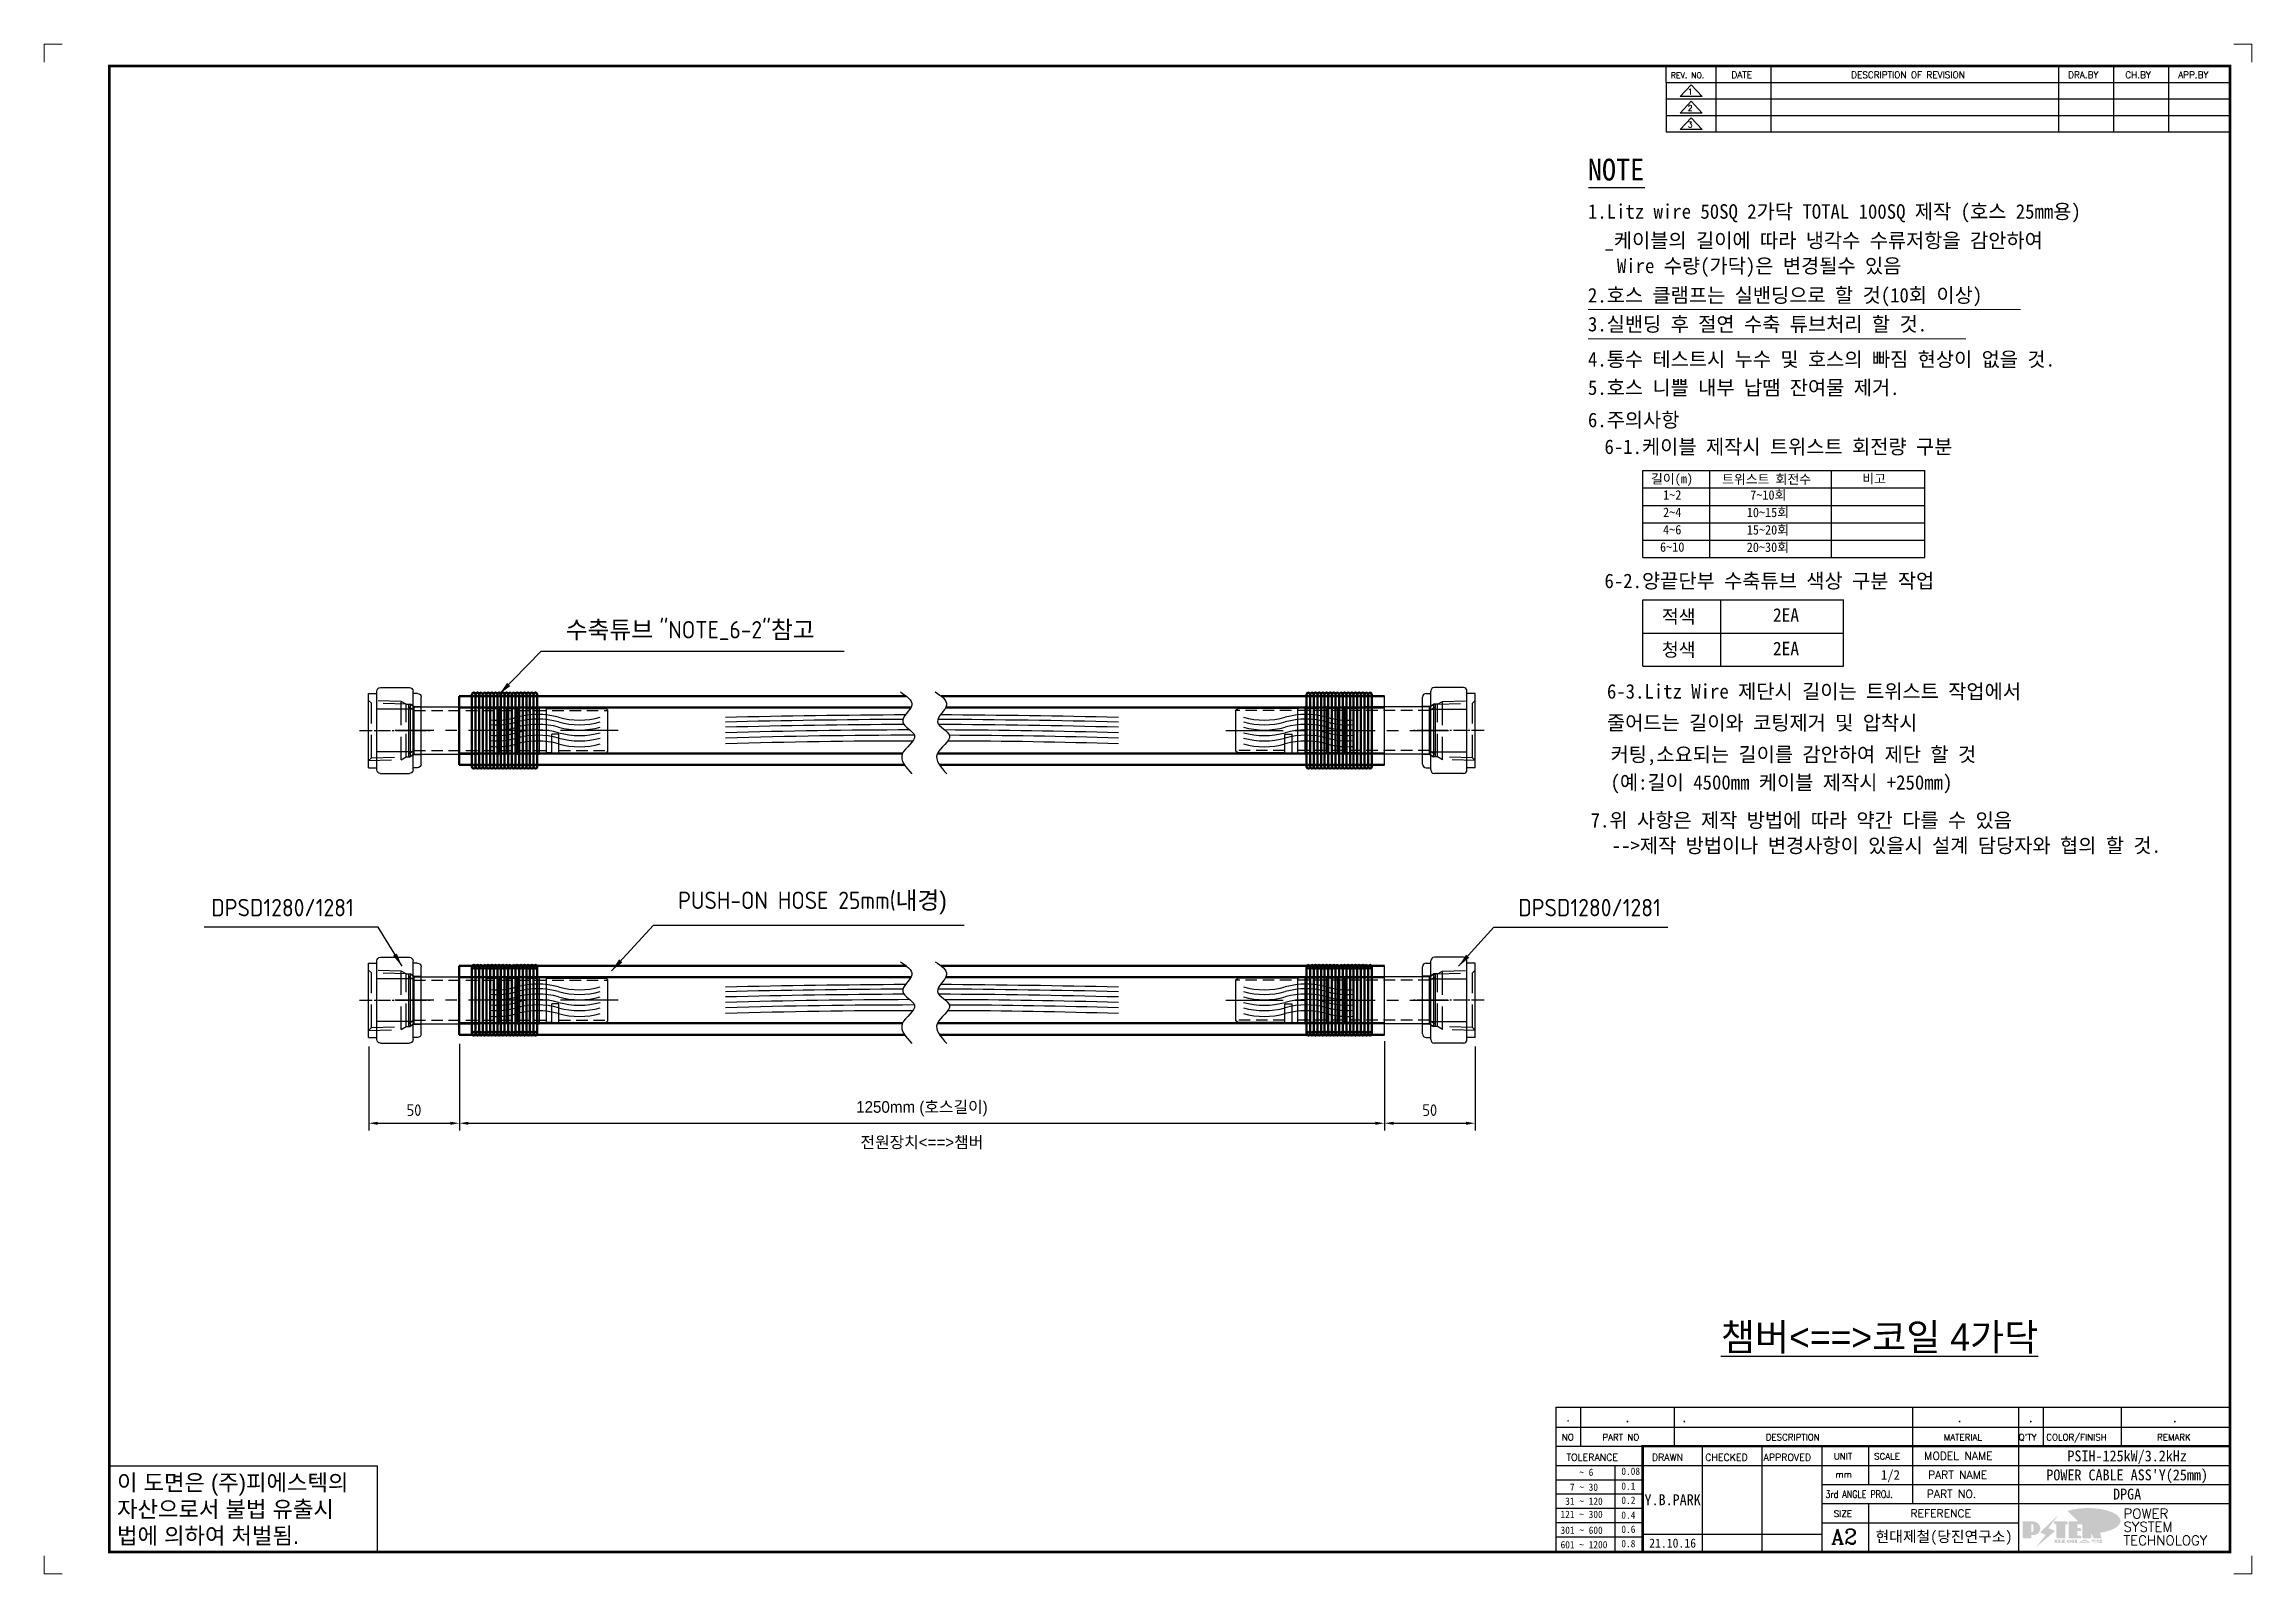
# Model space of a CAD drawing. Header units: millimetres. Extents: x 6089 to 10633, y -545 to 822.
# Drawn here: x 7365 to 8583, y -22 to 822 of the extents above; entities that cross this region are included whole.
import ezdxf
from ezdxf.enums import TextEntityAlignment as Align

# ---------------------------------------------------------------- set-up
doc = ezdxf.new("R2010")
doc.units = ezdxf.units.MM
for name, pattern in [('CENTER', [50.8, 31.75, -6.35, 6.35, -6.35]), ('CENTER1', [10, 7, -1, 1, -1]), ('HIDDEN', [9.525, 6.35, -3.175]), ('HIDDENX2', [19.05, 12.7, -6.35])]:
    doc.linetypes.add(name, pattern=pattern)
doc.layers.add('AM_0', color=7, linetype='Continuous', lineweight=50)
doc.layers.add('FORMAT-1', color=7, linetype='Continuous')
doc.layers.add('line', color=3, linetype='Continuous')
doc.styles.add('h1', font='')
doc.styles.add('HAN', font='')
doc.styles.add('RC', font='ROMANC.SHX')
doc.styles.add('ROMANT', font='romant')
doc.styles.add('RT', font='ROMANT.SHX', dxfattribs={"oblique": 15})
doc.styles.get("Standard").update_dxf_attribs({"font": 'ISOCP.SHX', "bigfont": 'WHGTXT.SHX'})
doc.styles.get('h1').set_extended_font_data('New Gulim')
doc.styles.get('HAN').set_extended_font_data('GulimChe')
doc.dimstyles.new('PS-2', dxfattribs={"dimscale": 2, "dimtxt": 3.2, "dimasz": 2.5, "dimexe": 2, "dimexo": 2.5, "dimgap": 2, "dimtad": 1, "dimtoh": 1, "dimrnd": 0.05, "dimzin": 12, "dimdsep": 46, "dimtxsty": 'Standard', "dimcen": 0, "dimclrt": 2, "dimazin": 3, "dimtfac": 1, "dimtofl": 0, "dimtmove": 0, "dimatfit": 3, "dimfxl": 0, "dimtolj": 1, "dimtzin": 0, "dimarcsym": 0})
doc.dimstyles.new('PS-3', dxfattribs={"dimscale": 3, "dimtxt": 3.2, "dimasz": 2.5, "dimexe": 2, "dimexo": 2.5, "dimgap": 2, "dimtad": 1, "dimtoh": 1, "dimrnd": 0.05, "dimzin": 12, "dimdsep": 46, "dimtxsty": 'Standard', "dimcen": 0, "dimclrt": 2, "dimazin": 3, "dimtfac": 1, "dimtofl": 0, "dimtmove": 0, "dimatfit": 3, "dimfxl": 0, "dimtolj": 1, "dimtzin": 0, "dimarcsym": 0})

msp = doc.modelspace()

# ---------------------------------------------------------------- texts
at = {"color": 2, "style": 'HAN'}
for s, height, p in [('NOTE', 12, (8216.967, 746.729)), ('_케이블의 길이에 따라 냉각수 수류저항을 감안하여 ', 8, (8226.091, 709.639)), ('Wire 수량(가닥)은 변경될수 있음', 8, (8232.935, 695.639)), ('4.통수 테스트시 누수 및 호스의 빠짐 현상이 없을 것.', 8, (8216.967, 644.092)), ('5.호스 니쁠 내부 납땜 잔여물 제거.', 8, (8216.967, 628.444)), ('6.주의사항', 8, (8216.967, 610.628)), ('6-1.케이블 제작시 트위스트 회전량 구분', 8, (8226.091, 595.834)), ('6-2.양끝단부 수축튜브 색상 구분 작업', 8, (8226.091, 521.823)), ('6-3.Litz Wire 제단시 길이는 트위스트 작업에서', 8, (8227.443, 460.866)), ('줄어드는 길이와 코팅제거 및 압착시 ', 8, (8227.443, 443.521)), ('커팅,소요되는 길이를 감안하여 제단 할 것', 8, (8229.437, 426.088)), ('(예:길이 4500mm 케이블 제작시 +250mm)', 8, (8229.437, 410.639)), ('7.위 사항은 제작 방법에 따라 약간 다를 수 있음', 8, (8218.475, 389.74)), ('-->제작 방법이나 변경사항이 있을시 설계 담당자와 협의 할 것.', 8, (8230.111, 375.805))]:
    msp.add_text(s, height=height, dxfattribs=at).set_placement(p)
at = {"color": 1, "style": 'HAN'}
for s, p in [('1.Litz wire 50SQ 2가닥 TOTAL 100SQ 제작 (호스 25mm용)', (8216.967, 725.639)), ('2.호스 클램프는 실밴딩으로 할 것(10회 이상)', (8216.967, 679.427)), ('3.실밴딩 후 절연 수축 튜브처리 할 것.', (8216.967, 663.484))]:
    msp.add_text(s, height=8, dxfattribs=at).set_placement(p)
at = {"color": 2, "style": 'HAN'}
for s, p in [('길이(m)', (8263.321, 581.8)), ('트위스트 회전수', (8315.51, 581.988)), ('비고', (8374.844, 582.287)), ('1~2', (8263.464, 573.253)), ('7~10회', (8316.46, 573.253)), ('2~4', (8263.464, 563.653)), ('10~15회', (8316.243, 563.653)), ('4~6', (8263.464, 554.053)), ('15~20회', (8316.243, 554.053)), ('6~10', (8263.464, 544.453)), ('20~30회', (8316.243, 544.453))]:
    msp.add_text(s, height=5.204, dxfattribs=at).set_placement(p, align=Align.MIDDLE)
at = {"color": 1, "style": 'HAN'}
for s, p in [('적색', (8267.024, 506.191)), ('2EA', (8326.236, 507.007))]:
    msp.add_text(s, height=7.4157, dxfattribs=at).set_placement(p, align=Align.MIDDLE)
at = {"color": 5, "style": 'HAN'}
for s, p in [('청색', (8267.024, 487.951)), ('2EA', (8326.236, 488.513))]:
    msp.add_text(s, height=7.4157, dxfattribs=at).set_placement(p, align=Align.MIDDLE)
at = {"color": 2, "char_height": 9.6}
for s, insert, attachment_point in [('{\\fGulim|b0|i0|c129|p50;수축튜브 }"NOTE_6-2"{\\fGulim|b0|i0|c129|p50;참고}', (7653.008, 493.034, 0), 7), ('PUSH-ON HOSE 25mm({\\fGulim|b0|i0|c129|p50;내경)}', (7715.006, 341.902, 0), 7), ('DPSD1280/1281', (7536.07, 340.748, -0.145), 9), ('DPSD1280/1281', (8178.516, 340.748, -0.145), 7)]:
    msp.add_mtext(s, dxfattribs=dict(at, insert=insert, attachment_point=attachment_point))
at = {"color": 1, "attachment_point": 5}
for s, insert, char_height in [('\\A1;{\\fGulim|b0|i0|c129|p50;전원장치<==>챔버}', (7849.487, 215.768, -0.145), 6.4), ('\\A1;{\\fGulim|b0|i0|c129|p50;\\L챔버<==>코일 4가닥}', (8377.858, 107.82, -0.145), 15)]:
    msp.add_mtext(s, dxfattribs=dict(at, insert=insert, char_height=char_height))

# ---------------------------------------------------------------- blocks, each defined once
blk = doc.blocks.new('*D477')
at = {"color": 0, "lineweight": -2}
for p, q in [((7544.3, 268.9), (7544.3, 222.6)), ((7594.3, 270.4), (7594.3, 222.6)), ((7549.3, 226.6), (7589.3, 226.6))]:
    blk.add_line(p, q, dxfattribs=at)
at = {"color": 0}
for points in [[(7549.3, 227.4), (7549.3, 225.7), (7544.3, 226.6)], [(7589.3, 227.4), (7589.3, 225.7), (7594.3, 226.6)]]:
    blk.add_solid(points, dxfattribs=at)
at = {"layer": 'DEFPOINTS', "color": 0}
for p in [(7544.3, 273.9, 0.1), (7594.3, 275.4, 0.1), (7594.3, 226.6)]:
    blk.add_point(p, dxfattribs=at)
at = {"color": 2, "insert": (7569.3, 233.8), "char_height": 6.4, "attachment_point": 5}
blk.add_mtext('\\A1;50', dxfattribs=at)
blk = doc.blocks.new('*D478')
at = {"color": 0, "lineweight": -2}
for p, q in [((7594.3, 270.4), (7594.3, 222.6)), ((8104.7, 271.9), (8104.7, 222.6)), ((7599.3, 226.6), (8099.7, 226.6))]:
    blk.add_line(p, q, dxfattribs=at)
at = {"color": 0}
for points in [[(7599.3, 227.4), (7599.3, 225.7), (7594.3, 226.6)], [(8099.7, 227.4), (8099.7, 225.7), (8104.7, 226.6)]]:
    blk.add_solid(points, dxfattribs=at)
at = {"layer": 'DEFPOINTS', "color": 0}
for p in [(7594.3, 275.4, 0.1), (8104.7, 276.9, 0.1), (8104.7, 226.6)]:
    blk.add_point(p, dxfattribs=at)
at = {"color": 2, "insert": (7849.5, 234.6), "char_height": 6.4, "attachment_point": 5}
blk.add_mtext('\\A1;{\\fGulim|b0|i0|c0|p50;1250mm \\fGulim|b0|i0|c129|p50;(호스길이)}', dxfattribs=at)
blk = doc.blocks.new('*D479')
at = {"color": 0, "lineweight": -2}
for p, q in [((8104.7, 271.9), (8104.7, 222.6)), ((8154.7, 268.9), (8154.7, 222.6)), ((8109.7, 226.6), (8149.7, 226.6))]:
    blk.add_line(p, q, dxfattribs=at)
at = {"color": 0}
for points in [[(8109.7, 227.4), (8109.7, 225.7), (8104.7, 226.6)], [(8149.7, 227.4), (8149.7, 225.7), (8154.7, 226.6)]]:
    blk.add_solid(points, dxfattribs=at)
at = {"layer": 'DEFPOINTS', "color": 0}
for p in [(8104.7, 276.9, 0.1), (8154.7, 273.9, 0.1), (8154.7, 226.6)]:
    blk.add_point(p, dxfattribs=at)
at = {"color": 2, "insert": (8129.7, 233.8), "char_height": 6.4, "attachment_point": 5}
blk.add_mtext('\\A1;50', dxfattribs=at)
blk = doc.blocks.new('no2')
at = {"color": 180}
for p, q in [((0, 5.5), (0, 0)), ((0, 5.5), (186, 5.5)), ((6.79, 5.5), (6.79, 0)), ((32.74, 0.11), (32.74, 5.5)), ((98.4, 5.5), (98.4, 0)), ((127.61, 5.5), (127.61, 0)), ((134.43, 5.5), (134.43, 0)), ((155.98, 5.5), (155.98, 0))]:
    blk.add_line(p, q, dxfattribs=at)
at = {"color": 2, "style": 'RT', "oblique": 15}
blk.add_attdef('NO', text='', height=1.74, dxfattribs=at).set_placement((3.38, 2.51), align=Align.MIDDLE_CENTER)
at = {"color": 2, "style": 'HAN'}
for tag, p in [('PART-NO', (19.76, 2.75)), ('MATERIAL', (111.38, 2.75)), ("Q'TY", (131.02, 2.75)), ('COLOR/FINISH', (145.2, 2.75)), ('REMARK', (170.76, 2.75))]:
    blk.add_attdef(tag, text='', height=2.9, dxfattribs=at).set_placement(p, align=Align.MIDDLE_CENTER)
blk.add_attdef('DESCRIPTION', text='', height=2.9, dxfattribs=at).set_placement((34.51, 2.75), align=Align.MIDDLE_LEFT)
blk = doc.blocks.new('re2')
at = {"color": 180}
for p, q in [((0, 0), (0, -4.55)), ((0, -4.55), (155.53, -4.55)), ((6.87, -0.64), (3.86, -3.91)), ((9.88, -3.91), (3.86, -3.91)), ((6.87, -0.64), (9.88, -3.91)), ((13.74, -4.55), (13.74, 0)), ((28.97, -4.55), (28.97, 0)), ((108.25, -4.55), (108.25, 0)), ((123.49, -4.55), (123.49, 0)), ((138.64, -4.55), (138.64, 0))]:
    blk.add_line(p, q, dxfattribs=at)
at = {"color": 2, "style": 'RC', "oblique": 15}
blk.add_attdef('REV.NO', text='', height=1.56, dxfattribs=at).set_placement((6.59, -2.56), align=Align.MIDDLE_CENTER)
blk.add_attdef('-1', text='', height=1.56, dxfattribs=at).set_placement((9.37, -1.66), align=Align.MIDDLE_LEFT)
at = {"color": 2, "style": 'HAN'}
for tag, p in [('REV.-DATE', (21.36, -2.28)), ('DRA.BY', (115.87, -2.28)), ('CH.BY', (131.07, -2.28)), ('APP.BY', (147.09, -2.28))]:
    blk.add_attdef(tag, text='', height=2.5, dxfattribs=at).set_placement(p, align=Align.MIDDLE_CENTER)
blk.add_attdef('DESCRIPTION-OF-REVISION', text='', height=2.5, dxfattribs=at).set_placement((31.61, -2.28), align=Align.MIDDLE_LEFT)
blk = doc.blocks.new('t2')
for p, q in [((0, 23.82), (73.88, 23.82)), ((0, 23.82), (0, 0)), ((73.88, 23.82), (73.88, 0)), ((0, 0), (73.88, 0))]:
    blk.add_line(p, q)
at = {"color": 1, "style": 'h1'}
for s, p in [('이 도면은 (주)피에스텍의', (2.1, 16.94)), ('자산으로서 불법 유출시', (2.1, 9.61)), ('법에 의하여 처벌됨.', (2.1, 2.28))]:
    blk.add_text(s, height=4.5, dxfattribs=at).set_placement(p)
blk = doc.blocks.new('new LOGO')
at = {"layer": 'line'}
h = blk.add_hatch(color=253, dxfattribs=at)
edge = h.paths.add_edge_path()
edge.add_ellipse((334, 86), major_axis=(-166, 0), ratio=0.39426, start_angle=111.5127, end_angle=334.469)
edge.add_ellipse((314, 81), major_axis=(-154, 0), ratio=0.40699, start_angle=121.3066, end_angle=327.7437, ccw=False)
edge.add_line((394, 28), (395, 26))
h = blk.add_hatch(color=1, dxfattribs=at)
h.paths.add_polyline_path([(41, 16), (54, 16, 1), (54, 83), (0, 83), (0, 0), (41, 0)])
h.paths.add_polyline_path([(41, 28), (41, 72), (44, 72, -0.414214), (55, 61), (55, 39, -0.414214), (44, 28)], flags=16)
h.paths.add_polyline_path([(215, 72), (227, 72), (227, 83), (160, 83), (160, 72), (172, 72), (172, 0), (215, 0)])
h.paths.add_polyline_path([(276, 37), (295, 37), (295, 49), (276, 49), (276, 72), (295, 72), (295, 83), (234, 83), (234, 0), (297, 0), (297, 11), (276, 11)])
h.paths.add_polyline_path([(347, 35), (360, 0), (400, 0), (380, 67), (400, 83), (381, 83), (347, 62), (347, 83), (305, 83), (305, 0), (347, 0)])
h = blk.add_hatch(color=250, dxfattribs=at)
h.paths.add_polyline_path([(44, 69), (47, 69, -0.129793), (52, 68, 0.221832), (44, 72), (41, 72), (41, 28), (44, 28, 0.02048), (44, 28)], flags=17)
h.paths.add_polyline_path([(44, 14), (57, 14, 0.72362), (77, 74, -0.679777), (54, 16), (41, 16), (41, 0), (3, 0), (3, -3), (44, -3)])
h.paths.add_polyline_path([(118, 14), (71, -44), (77, -40), (121, 16), (92, 29), (173, 106), (177, 111), (89, 28)])
h.paths.add_polyline_path([(163, 72), (163, 69), (172, 69), (172, 72)], flags=17)
h.paths.add_polyline_path([(218, 69), (230, 69), (230, 80), (227, 80), (227, 72), (215, 72), (215, 0), (175, 0), (175, -3), (218, -3)])
h.paths.add_polyline_path([(298, 47), (295, 47), (295, 37), (276, 37), (276, 11), (279, 11), (279, 35), (298, 35)])
h.paths.add_polyline_path([(300, 8), (297, 8), (297, 0), (237, 0), (237, -3), (300, -3)])
h.paths.add_polyline_path([(298, 80), (295, 80), (295, 72), (276, 72), (276, 49), (279, 49), (279, 69), (298, 69)])
h.paths.add_polyline_path([(350, 80), (347, 80), (347, 62), (350, 64)])
h.paths.add_polyline_path([(350, 27), (347, 35), (347, 0), (308, 0), (308, -3), (350, -3)])
h.paths.add_polyline_path([(403, 80), (397, 80), (380, 67), (400, 0), (362, 0), (363, -3), (403, -3), (383, 64)])
blk.add_hatch(color=5, dxfattribs=at).paths.add_polyline_path([(166, 35), (131, 49), (180, 113), (92, 29), (121, 16), (74, -43)])
h = blk.add_hatch(color=250, dxfattribs=at)
edge = h.paths.add_edge_path()
edge.add_ellipse((238, -18), major_axis=(-14.3, 0), ratio=0.526336, start_angle=192.2456, end_angle=269.0748)
edge.add_line((238, -10), (238, -10))
edge.add_ellipse((238, -18), major_axis=(-14.3, 0), ratio=0.526336, start_angle=270.9252, end_angle=449.0748)
edge.add_line((238, -25), (238, -25))
edge.add_ellipse((238, -18), major_axis=(-14.3, 0), ratio=0.526336, start_angle=450.9252, end_angle=527.7544)
edge.add_line((252, -19), (254, -19))
edge.add_line((254, -19), (254, -27))
edge.add_line((254, -27), (263, -27))
edge.add_line((263, -27), (263, -10))
edge.add_line((263, -10), (254, -10))
edge.add_line((254, -10), (254, -16))
edge.add_line((254, -16), (252, -16))
h.paths.add_polyline_path([(241, -16), (241, -19, -1), (234, -19), (234, -16, -1)], flags=16)
h.paths.add_polyline_path([(278, -10), (268, -10), (268, -27), (278, -27)])
h.paths.add_polyline_path([(310, -10), (310, -11, -0.157169), (289, -18), (294, -20, 0.128407), (316, -16, 0.128407), (339, -20), (343, -18, -0.157169), (322, -11), (322, -10)])
h.paths.add_polyline_path([(342, -25), (342, -22), (290, -22), (290, -25)])
h.paths.add_polyline_path([(352, -10), (352, -16, 0.414214), (354, -18), (379, -18), (379, -20), (390, -20), (390, -10), (379, -10), (379, -14), (375, -14), (375, -15), (379, -15), (379, -16), (365, -16), (365, -15), (371, -15), (371, -14), (365, -14), (365, -13), (375, -13), (375, -10)])
h.paths.add_polyline_path([(394, -10), (394, -20), (405, -20), (405, -10)])
h.paths.add_polyline_path([(405, -27), (405, -21), (357, -21), (357, -23), (392, -23), (392, -27)])
h.paths.add_polyline_path([(200, -10), (200, -22), (193, -22), (193, -13), (197, -13), (197, -10), (161, -10), (161, -13), (164, -13), (164, -22), (161, -22), (161, -25), (200, -25), (200, -27), (214, -27), (214, -10)])
h.paths.add_polyline_path([(182, -13), (176, -13), (176, -22), (182, -22)], flags=17)
blk = doc.blocks.new('format-2')
at = {"color": 3, "lineweight": 9}
for p, q in [((5, 422), (0, 422)), ((0, 417), (0, 422)), ((604, 422), (609, 422)), ((609, 417), (609, 422)), ((0, 5), (0, 0)), ((5, 0), (0, 0)), ((604, 0), (609, 0)), ((609, 5), (609, 0))]:
    blk.add_line(p, q, dxfattribs=at)
at = {"color": 180}
for p, q in [((447.47, 411.45), (447.47, 416)), ((461.21, 411.45), (461.21, 416)), ((476.44, 411.45), (476.44, 416)), ((555.72, 411.45), (555.72, 416)), ((570.95, 411.45), (570.95, 416)), ((586.11, 411.45), (586.11, 416)), ((447.47, 411.45), (603, 411.45)), ((417, 40.49), (603, 40.49)), ((417, 40.49), (417, 6)), ((423.79, 40.49), (423.79, 35.21)), ((449.74, 35.21), (449.74, 40.49)), ((515.4, 40.49), (515.4, 35.21)), ((544.61, 40.49), (544.61, 35.21)), ((551.43, 40.49), (551.43, 35.21)), ((572.98, 40.49), (572.98, 35.21)), ((417, 35.21), (440.98, 35.21)), ((457.46, 6), (457.46, 35.21)), ((473.95, 6), (473.95, 35.21)), ((490.44, 6), (490.44, 35.21)), ((503.22, 35.21), (503.22, 24.65)), ((515.4, 35.21), (515.4, 19.37)), ((544.61, 35.21), (544.61, 6)), ((417, 29.93), (440.98, 29.93)), ((417, 25.98), (440.98, 25.98)), ((433.39, 6.23), (433.39, 29.93)), ((440.98, 29.93), (603, 29.93)), ((490.44, 24.65), (603, 24.65)), ((417, 22.03), (440.98, 22.03)), ((490.44, 19.37), (603, 19.37)), ((503.22, 19.37), (503.22, 6)), ((417, 18.08), (440.98, 18.08)), ((417, 14.13), (440.98, 14.13)), ((490.44, 14.09), (544.61, 14.09)), ((417, 10.18), (440.98, 10.18)), ((440.98, 10.95), (490.44, 10.95))]:
    blk.add_line(p, q, dxfattribs=at)
at = {"color": 7, "const_width": 0.7}
blk.add_lwpolyline([(440.98, 6), (440.98, 35.21), (603, 35.21)], dxfattribs=at)
at = {"layer": 'FORMAT-1', "color": 7, "const_width": 0.7}
blk.add_lwpolyline([(18, 6), (18, 416), (603, 416), (603, 6)], close=True, dxfattribs=at)
blk.add_blockref('t2', (18, 6))
at = {"xscale": 0.05400000000008731, "yscale": 0.05400000000008731, "zscale": 0.05400000000008731}
blk.add_blockref('new LOGO', (545.79, 9.96), dxfattribs=at)
at = {"color": 2}
for s, height, style, p in [('REV. NO.', 1.56, 'RC', (448.73, 412.65)), ('DATE', 1.788, 'RC', (465.45, 412.64)), ('DESCRIPTION OF REVISION', 1.7875, 'RC', (498.48, 412.64)), ('DRA.BY', 1.788, 'RC', (558.33, 412.64)), ('CH.BY', 1.788, 'RC', (574.09, 412.64)), ('APP.BY', 1.788, 'RC', (588.68, 412.64)), ('NO', 1.742, 'RC', (418.66, 36.83)), ('PART NO', 1.742, 'RC', (429.86, 36.83)), ('DESCRIPTION', 1.7424, 'RC', (474.93, 36.83)), ('MATERIAL', 1.742, 'RC', (524.02, 36.83)), ("Q'TY", 1.742, 'RC', (544.67, 36.83)), ('COLOR/FINISH', 1.7424, 'RC', (552.3, 36.83)), ('REMARK', 1.742, 'RC', (582.87, 36.83)), (' TOLERANCE', 1.9, 'RC', (418.61, 31.22)), ('DRAWN', 1.9, 'RC', (443.5, 31.22)), ('CHECKED', 1.9, 'RC', (458.21, 31.22)), ('APPROVED', 1.9, 'RC', (474.3, 31.22)), ('UNIT', 1.742, 'RC', (493.69, 31.55)), ('SCALE', 1.742, 'RC', (504.82, 31.55)), ('MODEL NAME', 2.178, 'RC', (518.62, 31.46)), ('  7 ~ 30', 2, 'HAN', (418.3, 22.91)), ('    ~ 6', 2, 'HAN', (418.3, 27.03)), ('0.08', 2, 'HAN', (435.07, 27.31)), ('0.1', 2, 'HAN', (435.07, 23.2)), ('mm', 1.742, 'RC', (494.17, 26.56)), ('PART NAME', 2.178, 'RC', (519.67, 26.24)), (' 31 ~ 120', 2, 'HAN', (418.3, 19.04)), ('0.2', 2, 'HAN', (435.07, 19.32)), ('PART NO.', 2.178, 'RC', (519.34, 20.96)), ('301 ~ 600', 2, 'HAN', (418.3, 11.04)), ('121 ~ 300', 2, 'HAN', (418.3, 15.42)), ('0.4', 2, 'HAN', (435.07, 15.2)), ('0.6', 2, 'HAN', (435.07, 11.32)), ('SIZE', 1.742, 'RC', (493.69, 15.72)), ('REFERENCE', 2.178, 'RC', (514.84, 15.61)), ('601 ~ 1200', 2, 'HAN', (418.3, 7.05)), ('0.8', 2, 'HAN', (435.07, 7.33))]:
    blk.add_text(s, height=height, dxfattribs=dict(at, style=style)).set_placement(p)
at = {"color": 2, "style": 'RC', "width": 0.8}
blk.add_text('3rd ANGLE PROJ.', height=2, dxfattribs=at).set_placement((491.37, 20.97))
at = {"color": 2, "lineweight": 30, "style": 'RC'}
blk.add_text('A2', height=4.182, dxfattribs=at).set_placement((492.93, 8.17))
at = {"style": 'ROMANT'}
for s, p in [('POWER', (573.59, 15.27)), ('SYSTEM', (573.59, 11.63)), ('TECHNOLOGY', (573.59, 7.87))]:
    blk.add_text(s, height=2.7, dxfattribs=at).set_placement(p)
at = {"style": 'HAN'}
for tag, height, p in [('MODEL-NAME', 3, (574.6, 32.53)), ('SCALE', 2.7, (509.31, 27.29)), ('PART-NAME', 3, (574.6, 27.29)), ('DRA-BY', 3, (449.22, 20.44)), ('CH-BY', 3, (465.71, 20.44)), ('APP-BY', 3, (482.2, 20.44)), ('PART-NO', 3, (574.6, 22.01)), ('DRA-DATE', 2.5, (449.22, 8.48)), ('CH-DATE', 2.5, (465.71, 8.48)), ('APP-DATE', 2.5, (482.2, 8.48)), ('관련업체명', 3, (524.09, 10.29))]:
    blk.add_attdef(tag, text='', height=height, dxfattribs=at).set_placement(p, align=Align.MIDDLE_CENTER)
blk = doc.blocks.new('A$C2CBF475D')
at = {"color": 6}
for p, q in [((-111, 11.2), (-110, 12.2)), ((-77, 12.2), (-110, 12.2)), ((-77, 12.2), (-73, 13)), ((-77, 12.2), (-77, -12.3)), ((-73, 13), (-73, -13)), ((-72, 13), (-73, 13)), ((-72, 13), (-72, -13)), ((-66, 12.2), (-72, 12.2)), ((-66, 12.2), (-62, 13)), ((-66, 12.2), (-66, -12.3)), ((-62, 13), (-62, -13)), ((-61, 13), (-62, 13)), ((-61, 13), (-61, -13)), ((-55, 12.2), (-61, 12.2)), ((-55, 12.2), (-51, 13)), ((-55, 12.2), (-55, -12.3)), ((-51, 13), (-51, -13)), ((-50, 13), (-51, 13)), ((-50, 13), (-50, -13)), ((-44, 12.2), (-50, 12.2)), ((-44, 12.2), (-40, 13)), ((-44, -12.3), (-44, 12.2)), ((-40, -13), (-40, 13)), ((-4.1, 13), (-40, 13)), ((-4.1, 13), (-2, 14.3)), ((-4.1, -13), (-4.1, 13)), ((-2, 14.3), (-2, -14.3)), ((-2, 14.3), (-1, 14.3)), ((-1, 14.3), (-1, -14.3)), ((-111, -11.3), (-111, 11.2)), ((-110, -12.3), (-111, -11.3)), ((-84, -2), (-80, -2)), ((-84, -12.3), (-84, -2)), ((-80, -12.3), (-80, -2)), ((-84, -12.3), (-110, -12.3)), ((-80, -12.3), (-77, -12.3)), ((-77, -12.3), (-73, -13)), ((-72, -13), (-73, -13)), ((-66, -12.3), (-72, -12.3)), ((-66, -12.3), (-62, -13)), ((-61, -13), (-62, -13)), ((-55, -12.3), (-61, -12.3)), ((-55, -12.3), (-51, -13)), ((-50, -13), (-51, -13)), ((-44, -12.3), (-50, -12.3)), ((-44, -12.3), (-40, -13)), ((-4.1, -13), (-40, -13)), ((-4.1, -13), (-2, -14.3)), ((-2, -14.3), (-1, -14.3))]:
    blk.add_line(p, q, dxfattribs=at)
at = {"color": 2, "linetype": 'HIDDEN'}
for p, q in [((-4.1, 11), (-1, 13)), ((-4.1, 11), (-111, 11)), ((-84, -11), (-111, -11)), ((-4.1, -11), (-77, -11)), ((-4.1, -11), (-1, -13))]:
    blk.add_line(p, q, dxfattribs=at)
at = {"color": 1, "linetype": 'CENTER'}
blk.add_line((-116.6, 0), (6.3, 0), dxfattribs=at)
blk = doc.blocks.new('A$C6E637650')
at = {"color": 230}
for p, q in [((-29, -18.5), (-29, 18.5)), ((-27, 20.5), (-24.5, 20.5)), ((-24.5, -21.7), (-24.5, 21.7)), ((-6.5, 23.7), (-22.5, 23.7)), ((-4.5, -21.7), (-4.5, 21.7)), ((0, 20.5), (-4.5, 20.5)), ((0, -20.5), (0, 20.5)), ((-24.5, 11.8), (-4.5, 11.8)), ((-24.5, -11.8), (-4.5, -11.8)), ((-27, -20.5), (-24.5, -20.5)), ((-6.5, -23.7), (-22.5, -23.7)), ((0, -20.5), (-4.5, -20.5))]:
    blk.add_line(p, q, dxfattribs=at)
at = {"color": 2, "linetype": 'HIDDENX2'}
for p, q in [((-25, 13.2), (-29, 13.2)), ((-25, 13.2), (-23, 14.5)), ((-25, 13.2), (-25, -13.2)), ((-20.7, 14.5), (-23, 14.5)), ((-18, -16.1), (-18, 16.1)), ((-25, -13.2), (-29, -13.2)), ((-25, -13.2), (-23, -14.5)), ((-20.7, -14.5), (-23, -14.5))]:
    blk.add_line(p, q, dxfattribs=at)
at = {"color": 1, "linetype": 'CENTER1'}
blk.add_line((5, 0), (-34, 0), dxfattribs=at)
at = {"color": 2, "linetype": 'HIDDENX2'}
for points in [[(-20.7, 14.5), (-18, 16.1), (0, 16.6)], [(-1.5, -15.1), (-20.7, -14.5), (-20.7, 14.5), (-1.5, 15.1)], [(0, -16.6), (-1.5, -15.1), (-1.5, 15.1), (0, 16.6)], [(0, -16.6), (-18, -16.1), (-20.7, -14.5)]]:
    blk.add_lwpolyline(points, dxfattribs=at)
at = {"color": 230}
for centre, start, end in [((-27, 18.5), 90, 180), ((-22.5, 21.7), 90, 180), ((-6.5, 21.7), 360, 90), ((-27, -18.5), 180, 270), ((-22.5, -21.7), 180, 270), ((-6.5, -21.7), 270, 0)]:
    blk.add_arc(centre, 2, start, end, dxfattribs=at)

# ---------------------------------------------------------------- dimensions: what is measured, and where the dimension line sits
for base, p1, p2, picture, middle in [((7594.267, 226.569, -0.145), (7544.255, 273.938, 0), (7594.267, 275.439, 0), '*D477', (7569.261, 233.769, -0.145)), ((8154.72, 226.569, -0.145), (8104.707, 276.939, 0), (8154.72, 273.938, 0), '*D479', (8129.714, 233.769, -0.145))]:
    dim = msp.add_linear_dim(base=base, p1=p1, p2=p2, dimstyle='PS-2')
    dim.commit()
    dim.dimension.update_dxf_attribs({"geometry": picture, "text_midpoint": middle})
dim = msp.add_linear_dim(base=(8104.707, 226.569, -0.145), p1=(7594.267, 275.439, 0), p2=(8104.707, 276.939, 0), text='{\\fGulim|b0|i0|c0|p50;1250mm \\fGulim|b0|i0|c129|p50;(호스길이)}', dimstyle='PS-2')
dim.commit()
dim.dimension.update_dxf_attribs({"geometry": '*D478', "text_midpoint": (7849.487, 234.596, -0.145)})

# ---------------------------------------------------------------- linework, layer by layer
for p, q in [((8217.309, 742.8), (8248.432, 742.8)), ((8247.291, 586.693), (8402.911, 586.693)), ((8247.291, 538.693), (8247.291, 586.693)), ((8284.277, 538.693), (8284.277, 586.693)), ((8351.405, 538.693), (8351.405, 586.693)), ((8402.911, 538.693), (8402.911, 586.693)), ((8247.291, 577.093), (8402.911, 577.093)), ((8247.291, 567.493), (8402.911, 567.493)), ((8247.291, 557.893), (8402.911, 557.893)), ((8247.291, 548.293), (8402.911, 548.293)), ((8247.291, 538.693), (8402.911, 538.693)), ((8247.291, 515.3), (8358.036, 515.3)), ((8247.291, 478.82), (8247.291, 515.3)), ((8290.226, 478.82), (8290.226, 515.3)), ((8358.036, 478.82), (8358.036, 515.3)), ((8247.291, 497.06), (8358.036, 497.06)), ((8247.291, 478.82), (8358.036, 478.82))]:
    msp.add_line(p, q)
at = {"lineweight": 0}
for p, q in [((8217.134, 675.568), (8455.631, 675.568)), ((8217.134, 659.444), (8425.453, 659.444))]:
    msp.add_line(p, q, dxfattribs=at)
at = {"color": 251}
for p, q in [((8104.707, 424.245, 0), (8104.707, 462.245, 0)), ((8104.707, 275.439, 0), (8104.707, 313.439, 0))]:
    msp.add_line(p, q, dxfattribs=at)
for centre, radius, start, end in [((7637.529, 408.956), 43.171, 74.52415, 105.47585), ((7888.88, -6546.218), 6998.302, 90.3961213, 91.2102931), ((7810.094, -6546.218), 6998.302, 88.7897069, 89.5935383), ((8061.446, 408.956), 43.171, 74.52415, 105.47585), ((7614.49, 492.168), 43.171, 265.053575, 285.47585), ((7614.49, 489.595), 43.171, 265.053575, 285.47585), ((7614.49, 486.709), 43.171, 265.053575, 285.47585), ((7614.49, 483.667), 43.171, 265.053575, 285.47585), ((7614.49, 480.703), 43.171, 265.053575, 285.47585), ((7637.529, 406.382), 43.171, 74.52415, 105.47585), ((7637.529, 403.496), 43.171, 74.52415, 105.47585), ((7637.529, 400.454), 43.171, 74.52415, 105.47585), ((7637.529, 397.491), 43.171, 74.52415, 105.47585), ((7660.568, 492.168), 43.171, 254.52415, 285.47585), ((7660.568, 489.595), 43.171, 254.52415, 285.47585), ((7660.568, 486.709), 43.171, 254.52415, 285.47585), ((7660.568, 483.667), 43.171, 254.52415, 285.47585), ((7660.568, 480.703), 43.171, 254.52415, 285.47585), ((7875.174, -5306.563), 5756.075, 90.3594806, 91.3350718), ((7862.691, -4284.331), 4730.958, 90.27969, 91.473193), ((7851.953, -3486.57), 3930.156, 90.133134, 91.616836), ((7843.268, -2896.686), 3337.309, 89.96388, 91.754978), ((7823.8, -5306.563), 5756.075, 88.6649282, 89.6564539), ((7836.283, -4284.331), 4730.958, 88.526807, 89.726757), ((7847.022, -3486.57), 3930.156, 88.383164, 89.780735), ((7855.706, -2896.686), 3337.309, 88.245022, 89.846866), ((8038.407, 492.168), 43.171, 254.52415, 285.47585), ((8038.407, 489.595), 43.171, 254.52415, 285.47585), ((8038.407, 486.709), 43.171, 254.52415, 285.47585), ((8038.407, 483.667), 43.171, 254.52415, 285.47585), ((8038.407, 480.703), 43.171, 254.52415, 285.47585), ((8061.446, 406.382), 43.171, 74.52415, 105.47585), ((8061.446, 403.496), 43.171, 74.52415, 105.47585), ((8061.446, 400.454), 43.171, 74.52415, 105.47585), ((8061.446, 397.491), 43.171, 74.52415, 105.47585), ((8084.485, 492.168), 43.171, 254.52415, 274.946425), ((8084.485, 489.595), 43.171, 254.52415, 274.946425), ((8084.485, 486.709), 43.171, 254.52415, 274.946425), ((8084.485, 483.667), 43.171, 254.52415, 274.946425), ((8084.485, 480.703), 43.171, 254.52415, 274.946425), ((7614.49, 477.493, 1100.899), 43.171, 265.053575, 285.47585), ((7637.529, 394.281), 43.171, 74.52415, 105.47585), ((7660.568, 477.493), 43.171, 254.52415, 285.47585), ((7835.363, -2402.784), 2840.197, 89.81609, 91.902693), ((7863.612, -2402.784), 2840.197, 88.097307, 89.997422), ((8038.407, 477.493), 43.171, 254.52415, 285.47585), ((8061.446, 394.281), 43.171, 74.52415, 105.47585), ((8084.485, 477.493), 43.171, 254.52415, 274.946425), ((7614.49, 343.363), 43.171, 265.053575, 285.47585), ((7614.49, 340.789), 43.171, 265.053575, 285.47585), ((7614.49, 337.903), 43.171, 265.053575, 285.47585), ((7614.49, 334.861), 43.171, 265.053575, 285.47585), ((7637.529, 260.151), 43.171, 74.52415, 105.47585), ((7637.529, 257.577), 43.171, 74.52415, 105.47585), ((7637.529, 254.691), 43.171, 74.52415, 105.47585), ((7637.529, 251.649), 43.171, 74.52415, 105.47585), ((7660.568, 343.363), 43.171, 254.52415, 285.47585), ((7660.568, 340.789), 43.171, 254.52415, 285.47585), ((7660.568, 337.903), 43.171, 254.52415, 285.47585), ((7660.568, 334.861), 43.171, 254.52415, 285.47585), ((7888.88, -6695.023), 6998.302, 90.3961213, 91.2102931), ((7875.174, -5455.368), 5756.075, 90.3594806, 91.3350718), ((7862.691, -4433.136), 4730.958, 90.27969, 91.473193), ((7851.953, -3635.375), 3930.156, 90.133134, 91.616836), ((7823.8, -5455.368), 5756.075, 88.6649282, 89.6564539), ((7836.283, -4433.136), 4730.958, 88.526807, 89.726757), ((7810.094, -6695.023), 6998.302, 88.7897069, 89.5935383), ((7847.022, -3635.375), 3930.156, 88.383164, 89.780735), ((8038.407, 343.363), 43.171, 254.52415, 285.47585), ((8038.407, 340.789), 43.171, 254.52415, 285.47585), ((8038.407, 337.903), 43.171, 254.52415, 285.47585), ((8038.407, 334.861), 43.171, 254.52415, 285.47585), ((8061.446, 260.151), 43.171, 74.52415, 105.47585), ((8061.446, 257.577), 43.171, 74.52415, 105.47585), ((8061.446, 254.691), 43.171, 74.52415, 105.47585), ((8061.446, 251.649), 43.171, 74.52415, 105.47585), ((8084.485, 343.363), 43.171, 254.52415, 274.946425), ((8084.485, 340.789), 43.171, 254.52415, 274.946425), ((8084.485, 337.903), 43.171, 254.52415, 274.946425), ((8084.485, 334.861), 43.171, 254.52415, 274.946425), ((7614.49, 331.897), 43.171, 265.053575, 285.47585), ((7614.49, 328.688), 43.171, 265.053575, 285.47585), ((7637.529, 248.685), 43.171, 74.52415, 105.47585), ((7637.529, 245.475), 43.171, 74.52415, 105.47585), ((7660.568, 331.897), 43.171, 254.52415, 285.47585), ((7660.568, 328.688), 43.171, 254.52415, 285.47585), ((7843.268, -3045.491), 3337.309, 89.96388, 91.754978), ((7835.363, -2551.589), 2840.197, 89.81609, 91.902693), ((7863.612, -2551.589), 2840.197, 88.097307, 89.997422), ((7855.706, -3045.491), 3337.309, 88.245022, 89.846866), ((8038.407, 331.897), 43.171, 254.52415, 285.47585), ((8038.407, 328.688), 43.171, 254.52415, 285.47585), ((8061.446, 248.685), 43.171, 74.52415, 105.47585), ((8061.446, 245.475), 43.171, 74.52415, 105.47585), ((8084.485, 331.897), 43.171, 254.52415, 274.946425), ((8084.485, 328.688), 43.171, 254.52415, 274.946425)]:
    msp.add_arc(centre, radius, start, end)
for points in [[(7837.631, 464.521, 0), (7843.887, 457.326, 0), (7838.929, 448.013, 0), (7845.421, 440.465, 0), (7838.693, 430.27, 0), (7844.005, 419.301, 0)], [(7856.881, 464.521, 0), (7863.137, 457.326, 0), (7858.179, 448.013, 0), (7864.671, 440.465, 0), (7857.943, 430.27, 0), (7863.255, 419.301, 0)], [(7837.631, 315.715, 0), (7843.887, 308.521, 0), (7838.929, 299.208, 0), (7845.421, 291.659, 0), (7838.693, 281.465, 0), (7844.005, 270.496, 0)], [(7856.881, 315.715, 0), (7863.137, 308.521, 0), (7858.179, 299.208, 0), (7864.671, 291.659, 0), (7857.943, 281.465, 0), (7863.255, 270.496, 0)]]:
    msp.add_spline(points, degree=3, dxfattribs=at)
at = {"layer": 'AM_0', "linetype": 'Continuous'}
for p, q in [((7601.267, 463.245, 0), (7601.267, 423.245, 0)), ((7603.267, 463.245, 0), (7603.267, 423.245, 0)), ((7605.267, 463.245, 0), (7605.267, 423.245, 0)), ((7607.267, 463.245, 0), (7607.267, 423.245, 0)), ((7609.267, 463.245, 0), (7609.267, 423.245, 0)), ((7611.267, 463.245, 0), (7611.267, 423.245, 0)), ((7613.267, 463.245, 0), (7613.267, 423.245, 0)), ((7615.267, 463.245, 0), (7615.267, 423.245, 0)), ((7617.267, 463.245, 0), (7617.267, 423.245, 0)), ((7619.267, 463.245, 0), (7619.267, 423.245, 0)), ((7621.267, 463.245, 0), (7621.267, 423.245, 0)), ((7623.267, 463.245, 0), (7623.267, 423.245, 0)), ((7625.267, 463.245, 0), (7625.267, 423.245, 0)), ((7627.267, 463.245, 0), (7627.267, 423.245, 0)), ((7629.267, 463.245, 0), (7629.267, 423.245, 0)), ((7631.267, 463.245, 0), (7631.267, 423.245, 0)), ((7633.267, 463.245, 0), (7633.267, 423.245, 0)), ((7635.267, 463.245, 0), (7635.267, 423.245, 0)), ((7637.267, 463.245, 0), (7637.267, 423.245, 0)), ((8061.707, 463.245, 0), (8061.707, 423.245, 0)), ((8063.707, 463.245, 0), (8063.707, 423.245, 0)), ((8065.707, 463.245, 0), (8065.707, 423.245, 0)), ((8067.707, 463.245, 0), (8067.707, 423.245, 0)), ((8069.707, 463.245, 0), (8069.707, 423.245, 0)), ((8071.707, 463.245, 0), (8071.707, 423.245, 0)), ((8073.707, 463.245, 0), (8073.707, 423.245, 0)), ((8075.707, 463.245, 0), (8075.707, 423.245, 0)), ((8077.707, 463.245, 0), (8077.707, 423.245, 0)), ((8079.707, 463.245, 0), (8079.707, 423.245, 0)), ((8081.707, 463.245, 0), (8081.707, 423.245, 0)), ((8083.707, 463.245, 0), (8083.707, 423.245, 0)), ((8085.707, 463.245, 0), (8085.707, 423.245, 0)), ((8087.707, 463.245, 0), (8087.707, 423.245, 0)), ((8089.707, 463.245, 0), (8089.707, 423.245, 0)), ((8091.707, 463.245, 0), (8091.707, 423.245, 0)), ((8093.707, 463.245, 0), (8093.707, 423.245, 0)), ((8095.707, 463.245, 0), (8095.707, 423.245, 0)), ((8097.707, 463.245, 0), (8097.707, 423.245, 0)), ((7601.267, 312.939, 0), (7601.267, 275.939, 0)), ((7603.267, 312.939, 0), (7603.267, 275.939, 0)), ((7605.267, 312.939, 0), (7605.267, 275.939, 0)), ((7607.267, 312.939, 0), (7607.267, 275.939, 0)), ((7609.267, 312.939, 0), (7609.267, 275.939, 0)), ((7611.267, 312.939, 0), (7611.267, 275.939, 0)), ((7613.267, 312.939, 0), (7613.267, 275.939, 0)), ((7615.267, 312.939, 0), (7615.267, 275.939, 0)), ((7617.267, 312.939, 0), (7617.267, 275.939, 0)), ((7619.267, 312.939, 0), (7619.267, 275.939, 0)), ((7621.267, 312.939, 0), (7621.267, 275.939, 0)), ((7623.267, 312.939, 0), (7623.267, 275.939, 0)), ((7625.267, 312.939, 0), (7625.267, 275.939, 0)), ((7627.267, 312.939, 0), (7627.267, 275.939, 0)), ((7629.267, 312.939, 0), (7629.267, 275.939, 0)), ((7631.267, 312.939, 0), (7631.267, 275.939, 0)), ((7633.267, 312.939, 0), (7633.267, 275.939, 0)), ((7635.267, 312.939, 0), (7635.267, 275.939, 0)), ((7637.267, 312.939, 0), (7637.267, 275.939, 0)), ((8061.707, 312.939, 0), (8061.707, 275.939, 0)), ((8063.707, 312.939, 0), (8063.707, 275.939, 0)), ((8065.707, 312.939, 0), (8065.707, 275.939, 0)), ((8067.707, 312.939, 0), (8067.707, 275.939, 0)), ((8069.707, 312.939, 0), (8069.707, 275.939, 0)), ((8071.707, 312.939, 0), (8071.707, 275.939, 0)), ((8073.707, 312.939, 0), (8073.707, 275.939, 0)), ((8075.707, 312.939, 0), (8075.707, 275.939, 0)), ((8077.707, 312.939, 0), (8077.707, 275.939, 0)), ((8079.707, 312.939, 0), (8079.707, 275.939, 0)), ((8081.707, 312.939, 0), (8081.707, 275.939, 0)), ((8083.707, 312.939, 0), (8083.707, 275.939, 0)), ((8085.707, 312.939, 0), (8085.707, 275.939, 0)), ((8087.707, 312.939, 0), (8087.707, 275.939, 0)), ((8089.707, 312.939, 0), (8089.707, 275.939, 0)), ((8091.707, 312.939, 0), (8091.707, 275.939, 0)), ((8093.707, 312.939, 0), (8093.707, 275.939, 0)), ((8095.707, 312.939, 0), (8095.707, 275.939, 0)), ((8097.707, 312.939, 0), (8097.707, 275.939, 0))]:
    msp.add_line(p, q, dxfattribs=at)
at = {"layer": 'AM_0', "color": 251, "linetype": 'Continuous'}
for p, q in [((7594.267, 462.245, 0), (7594.267, 424.245, 0)), ((7594.267, 462.245, 0), (7840.817, 462.245, 0)), ((7594.267, 455.945, 0), (7843.403, 455.945, 0)), ((7860.067, 462.245, 0), (8104.707, 462.245, 0)), ((7862.653, 455.945, 0), (8104.707, 455.945, 0)), ((7594.267, 430.545, 0), (7838.809, 430.545, 0)), ((7858.059, 430.545, 0), (8104.707, 430.545, 0)), ((7594.267, 424.245, 0), (7839.932, 424.24, 0)), ((7859.179, 424.245, 0), (8104.707, 424.245, 0)), ((7594.267, 313.439, 0), (7594.267, 275.439, 0)), ((7594.267, 313.439, 0), (7840.817, 313.439, 0)), ((7594.267, 307.139, 0), (7843.403, 307.139, 0)), ((7860.067, 313.439, 0), (8104.707, 313.439, 0)), ((7862.653, 307.139, 0), (8104.707, 307.139, 0)), ((7594.267, 281.739, 0), (7838.809, 281.739, 0)), ((7858.059, 281.739, 0), (8104.707, 281.739, 0)), ((7594.267, 275.439, 0), (7839.932, 275.434, 0)), ((7859.179, 275.439, 0), (8104.707, 275.439, 0))]:
    msp.add_line(p, q, dxfattribs=at)
at = {"layer": 'AM_0', "linetype": 'Continuous'}
for centre in [(7602.267, 463.245, 0), (7604.267, 463.245, 0), (7606.267, 463.245, 0), (7608.267, 463.245, 0), (7610.267, 463.245, 0), (7612.267, 463.245, 0), (7614.267, 463.245, 0), (7616.267, 463.245, 0), (7618.267, 463.245, 0), (7620.267, 463.245, 0), (7622.267, 463.245, 0), (7624.267, 463.245, 0), (7626.267, 463.245, 0), (7628.267, 463.245, 0), (7630.267, 463.245, 0), (7632.267, 463.245, 0), (7634.267, 463.245, 0), (7636.267, 463.245, 0), (8062.707, 463.245, 0), (8064.707, 463.245, 0), (8066.707, 463.245, 0), (8068.707, 463.245, 0), (8070.707, 463.245, 0), (8072.707, 463.245, 0), (8074.707, 463.245, 0), (8076.707, 463.245, 0), (8078.707, 463.245, 0), (8080.707, 463.245, 0), (8082.707, 463.245, 0), (8084.707, 463.245, 0), (8086.707, 463.245, 0), (8088.707, 463.245, 0), (8090.707, 463.245, 0), (8092.707, 463.245, 0), (8094.707, 463.245, 0), (8096.707, 463.245, 0), (7602.267, 423.245, 0), (7604.267, 423.245, 0), (7606.267, 423.245, 0), (7608.267, 423.245, 0), (7610.267, 423.245, 0), (7612.267, 423.245, 0), (7614.267, 423.245, 0), (7616.267, 423.245, 0), (7618.267, 423.245, 0), (7620.267, 423.245, 0), (7622.267, 423.245, 0), (7624.267, 423.245, 0), (7626.267, 423.245, 0), (7628.267, 423.245, 0), (7630.267, 423.245, 0), (7632.267, 423.245, 0), (7634.267, 423.245, 0), (7636.267, 423.245, 0), (8062.707, 423.245, 0), (8064.707, 423.245, 0), (8066.707, 423.245, 0), (8068.707, 423.245, 0), (8070.707, 423.245, 0), (8072.707, 423.245, 0), (8074.707, 423.245, 0), (8076.707, 423.245, 0), (8078.707, 423.245, 0), (8080.707, 423.245, 0), (8082.707, 423.245, 0), (8084.707, 423.245, 0), (8086.707, 423.245, 0), (8088.707, 423.245, 0), (8090.707, 423.245, 0), (8092.707, 423.245, 0), (8094.707, 423.245, 0), (8096.707, 423.245, 0), (7602.267, 312.939, 0), (7604.267, 312.939, 0), (7606.267, 312.939, 0), (7608.267, 312.939, 0), (7610.267, 312.939, 0), (7612.267, 312.939, 0), (7614.267, 312.939, 0), (7616.267, 312.939, 0), (7618.267, 312.939, 0), (7620.267, 312.939, 0), (7622.267, 312.939, 0), (7624.267, 312.939, 0), (7626.267, 312.939, 0), (7628.267, 312.939, 0), (7630.267, 312.939, 0), (7632.267, 312.939, 0), (7634.267, 312.939, 0), (7636.267, 312.939, 0), (8062.707, 312.939, 0), (8064.707, 312.939, 0), (8066.707, 312.939, 0), (8068.707, 312.939, 0), (8070.707, 312.939, 0), (8072.707, 312.939, 0), (8074.707, 312.939, 0), (8076.707, 312.939, 0), (8078.707, 312.939, 0), (8080.707, 312.939, 0), (8082.707, 312.939, 0), (8084.707, 312.939, 0), (8086.707, 312.939, 0), (8088.707, 312.939, 0), (8090.707, 312.939, 0), (8092.707, 312.939, 0), (8094.707, 312.939, 0), (8096.707, 312.939, 0), (7602.267, 275.939, 0), (7604.267, 275.939, 0), (7606.267, 275.939, 0), (7608.267, 275.939, 0), (7610.267, 275.939, 0), (7612.267, 275.939, 0), (7614.267, 275.939, 0), (7616.267, 275.939, 0), (7618.267, 275.939, 0), (7620.267, 275.939, 0), (7622.267, 275.939, 0), (7624.267, 275.939, 0), (7626.267, 275.939, 0), (7628.267, 275.939, 0), (7630.267, 275.939, 0), (7632.267, 275.939, 0), (7634.267, 275.939, 0), (7636.267, 275.939, 0), (8062.707, 275.939, 0), (8064.707, 275.939, 0), (8066.707, 275.939, 0), (8068.707, 275.939, 0), (8070.707, 275.939, 0), (8072.707, 275.939, 0), (8074.707, 275.939, 0), (8076.707, 275.939, 0), (8078.707, 275.939, 0), (8080.707, 275.939, 0), (8082.707, 275.939, 0), (8084.707, 275.939, 0), (8086.707, 275.939, 0), (8088.707, 275.939, 0), (8090.707, 275.939, 0), (8092.707, 275.939, 0), (8094.707, 275.939, 0), (8096.707, 275.939, 0)]:
    msp.add_circle(centre, 1, dxfattribs=at)

# ---------------------------------------------------------------- block references
at = {"xscale": 2, "yscale": 2, "zscale": 2}
msp.add_blockref('format-2', (7365.242, -22.042), dxfattribs=at).add_auto_attribs({'관련업체명': '현대제철(당진연구소)', 'SCALE': '1/2', 'PART-NO': 'DPGA', 'PART-NAME': "POWER CABLE ASS'Y(25mm)", 'MODEL-NAME': 'PSIH-125kW/3.2kHz', 'DRA-BY': 'Y.B.PARK', 'DRA-DATE': '21.10.16'})
ref = msp.add_blockref('re2', (8260.174, 800.858), dxfattribs=dict(xscale=2, yscale=2, zscale=2))
ref.add_attrib('REV.NO', '1', dxfattribs={"color": 2, "height": 3.12, "style": 'RC'}).set_placement((8273.35, 795.744), align=Align.MIDDLE_CENTER)
ref = msp.add_blockref('re2', (8260.174, 791.758), dxfattribs=dict(xscale=2, yscale=2, zscale=2))
ref.add_attrib('REV.NO', '2', dxfattribs={"color": 2, "height": 3.12, "style": 'RC'}).set_placement((8273.35, 786.644), align=Align.MIDDLE_CENTER)
ref = msp.add_blockref('re2', (8260.174, 782.658), dxfattribs=dict(xscale=2, yscale=2, zscale=2))
ref.add_attrib('REV.NO', '3', dxfattribs={"color": 2, "height": 3.12, "style": 'RC'}).set_placement((8273.35, 777.544), align=Align.MIDDLE_CENTER)
at = {"xscale": -1}
for name, p in [('A$C6E637650', (7544.255, 443.244, 0)), ('A$C2CBF475D', (7565.261, 443.244, 0)), ('A$C6E637650', (7544.255, 294.438, 0)), ('A$C2CBF475D', (7565.261, 294.438, 0))]:
    msp.add_blockref(name, p, dxfattribs=at)
for name, p in [('A$C6E637650', (8154.72, 443.244, 0)), ('A$C2CBF475D', (8133.713, 443.244, 0)), ('A$C6E637650', (8154.72, 294.438, 0)), ('A$C2CBF475D', (8133.713, 294.438, 0))]:
    msp.add_blockref(name, p)
ref = msp.add_blockref('no2', (8199.242, 58.947), dxfattribs=dict(xscale=2, yscale=2, zscale=2))
ref.add_attrib('REMARK', '.', dxfattribs={"color": 2, "height": 5.8, "style": 'HAN'}).set_placement((8540.753, 64.447), align=Align.MIDDLE_CENTER)
ref.add_attrib("Q'TY", '.', dxfattribs={"color": 2, "height": 5.8, "style": 'HAN'}).set_placement((8461.283, 64.447), align=Align.MIDDLE_CENTER)
ref.add_attrib('MATERIAL', '.', dxfattribs={"color": 2, "height": 5.8, "style": 'HAN'}).set_placement((8421.992, 64.447), align=Align.MIDDLE_CENTER)
ref.add_attrib('DESCRIPTION', '.', dxfattribs={"color": 2, "height": 5.8, "style": 'HAN'}).set_placement((8268.258, 64.447), align=Align.MIDDLE_LEFT)
ref.add_attrib('PART-NO', '.', dxfattribs={"color": 2, "height": 5.8, "style": 'HAN'}).set_placement((8238.771, 64.447), align=Align.MIDDLE_CENTER)
ref.add_attrib('NO', '.', dxfattribs={"color": 2, "height": 3.48, "style": 'RT'}).set_placement((8206.011, 63.961), align=Align.MIDDLE_CENTER)

msp.set_redraw_order([(e.dxf.handle, doc.entitydb.next_handle()) for e in msp.query("TEXT MTEXT ATTDEF DIMENSION ARC_DIMENSION")])  # texts and dimensions are drawn at this point

# ---------------------------------------------------------------- leaders
at = {"annotation_type": 0, "has_hookline": 1}
for points, hookline_direction, text_width in [([(7616.267, 463.245, 0), (7639.508, 487.034, 0), (7647.008, 487.034, 0)], 0, 153.696), ([(7562.68, 313.188, -0.145), (7549.57, 334.748, -0.145), (7542.07, 334.748, -0.145)], 1, 82.56), ([(7678.266, 310.613, 0), (7701.506, 335.902, 0), (7709.006, 335.902, 0)], 0, 157.8), ([(8145.614, 313.188, -0.145), (8165.016, 334.748, -0.145), (8172.516, 334.748, -0.145)], 0, 82.56)]:
    msp.add_leader(points, dimstyle='PS-3', override={"dimgap": 2, "dimtad": 1}, dxfattribs=dict(at, hookline_direction=hookline_direction, text_width=text_width))

doc.saveas('drawing.dxf')
